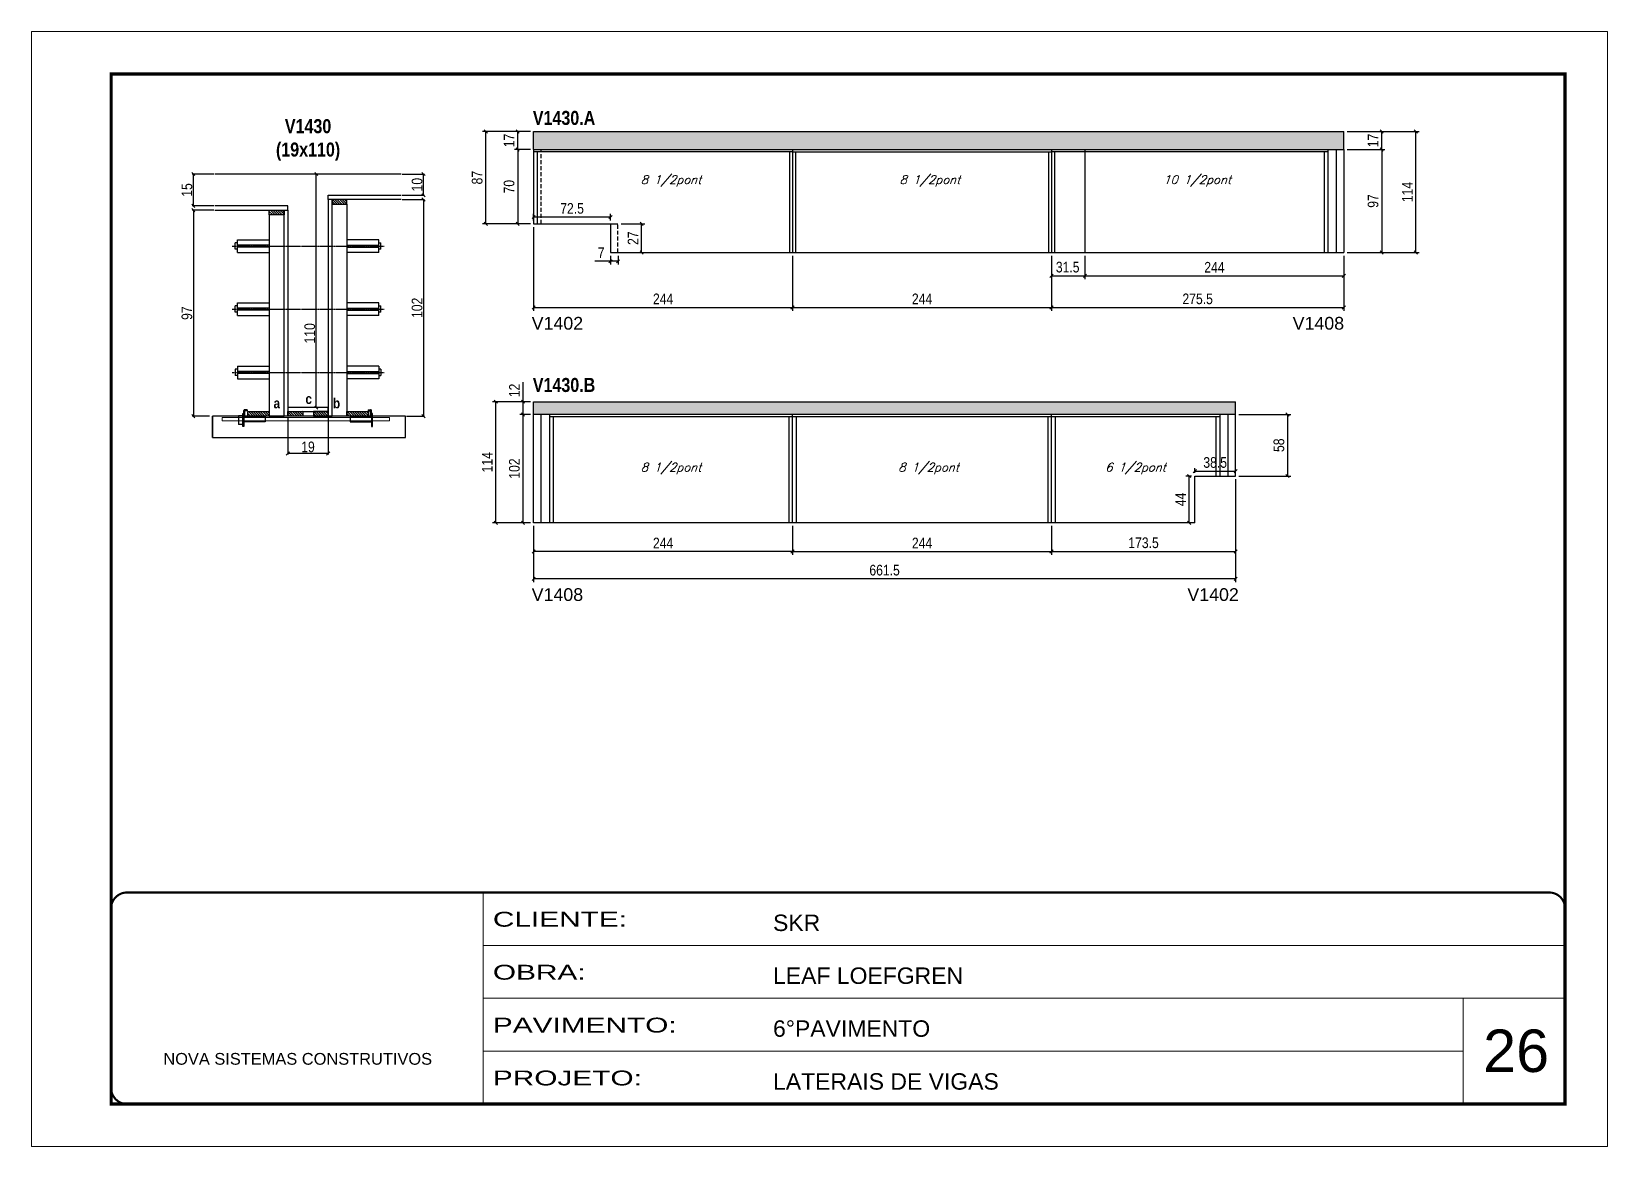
# Model space of a CAD drawing. Extents: x 3309 to 9563, y -2522 to 14608.
# Drawn here: x 4908 to 6393, y 6666 to 7716 of the extents above; entities that cross this region are included whole.
import ezdxf

# ---------------------------------------------------------------- set-up
doc = ezdxf.new("R2010")
doc.units = 0
for name, pattern in [('CONTINUO', [0]), ('DASHED', [0.75, 0.5, -0.25]), ('HIDDEN', [0.375, 0.25, -0.125])]:
    doc.linetypes.add(name, pattern=pattern)
for name, color, linetype in [('5', 5, 'Continuous'), ('barrote', 251, 'Continuous'), ('COTA', 241, 'Continuous'), ('detalhes', 4, 'Continuous'), ('NOMENCLATURA', 7, 'Continuous'), ('Painéis', 200, 'Continuous'), ('presilha', 1, 'Continuous'), ('SARR_2.2x10', 60, 'Continuous'), ('SARR_2.2x7', 40, 'Continuous'), ('SARR_3.5x7', 81, 'Continuous'), ('TENSOR', 3, 'Continuous'), ('texto', 7, 'Continuous')]:
    doc.layers.add(name, color=color, linetype=linetype)
for name, color, linetype, lineweight in [('CARIMBO', 255, 'Continuous', 9), ('CONCRETO', 251, 'Continuous', 25), ('Folhas', 255, 'Continuous', 9), ('SARRAFO DE PRESSAO', 251, 'DASHED', 9), ('SCO-___-LAJ', 2, 'Continuous', 0)]:
    doc.layers.add(name, color=color, linetype=linetype, lineweight=lineweight)
doc.styles.add('ARIAL', font='arial.ttf')
doc.styles.add('COTA TECNICA', font='techl___.ttf', dxfattribs={"height": 10})
doc.styles.add('COTA TECNICA 2X', font='techl___.ttf', dxfattribs={"height": 10})
doc.styles.add('Romans', font='romans.shx')
doc.styles.get("Standard").update_dxf_attribs({"font": 'arial.ttf'})
doc.styles.add('TECNICA', font='techb___.ttf', dxfattribs={"height": 10})
doc.styles.add('Tecnologia', font='')
doc.styles.get('Tecnologia').set_extended_font_data('Forgotten Futurist')
doc.dimstyles.new('PAINEL', dxfattribs={"dimtxt": 10, "dimasz": 3, "dimexe": 3, "dimexo": 3, "dimgap": 3, "dimtad": 1, "dimdec": 1, "dimzin": 12, "dimdsep": 46, "dimtxsty": 'COTA TECNICA', "dimblk1": 'OBLIQUE', "dimblk2": 'OBLIQUE', "dimsah": 1, "dimcen": 0.9, "dimclrd": 4, "dimclre": 4, "dimclrt": 240, "dimadec": 1, "dimazin": 3, "dimtfac": 1, "dimtdec": 1, "dimtmove": 0, "dimatfit": 3, "dimfxl": 1, "dimtolj": 1, "dimtzin": 12, "dimarcsym": 0})
doc.dimstyles.new('SECAO', dxfattribs={"dimscale": 0.333333, "dimtxt": 5, "dimasz": 9, "dimexe": 3, "dimexo": 3, "dimgap": 3, "dimtad": 1, "dimdec": 1, "dimlfac": 0.5, "dimzin": 12, "dimdsep": 46, "dimtxsty": 'COTA TECNICA 2X', "dimblk1": 'OBLIQUE', "dimblk2": 'OBLIQUE', "dimsah": 1, "dimcen": 0.9, "dimclrd": 4, "dimclre": 4, "dimclrt": 240, "dimadec": 1, "dimazin": 3, "dimtfac": 1, "dimtdec": 1, "dimtmove": 0, "dimatfit": 3, "dimfxl": 1, "dimtolj": 1, "dimtzin": 12, "dimarcsym": 0})
pattern_1 = [(135, (38384.9629, -116157.9706), (-1.122532015, -1.122532015), [])]

msp = doc.modelspace()

# ---------------------------------------------------------------- texts
at = {"layer": '5', "linetype": 'Continuous'}
for s, p in [('V1402', (5379.16, 7435.65, 0)), ('V1408', (6096.21, 7435.65, 0)), ('V1408', (5379.16, 7180.16)), ('V1402', (5997.02, 7180.16))]:
    msp.add_text(s, height=12, rotation=0.00004, dxfattribs=at).set_placement(p)
at = {"layer": 'CARIMBO', "style": 'ARIAL'}
msp.add_text('26', height=40, dxfattribs=at).set_placement((6275.73, 6736.55))
at = {"layer": 'detalhes', "style": 'TECNICA'}
for s, p in [('a', (5135.95, 7361.56)), ('c', (5165.97, 7365.67)), ('b', (5191.92, 7361.55))]:
    msp.add_text(s, height=9.6, dxfattribs=at).set_placement(p)
at = {"layer": 'NOMENCLATURA', "style": 'TECNICA'}
for s, p in [('V1430.A', (5380.24, 7628.49)), ('V1430.B', (5380.24, 7376.97))]:
    msp.add_text(s, height=13.2, dxfattribs=at).set_placement(p)
at = {"layer": 'NOMENCLATURA', "insert": (5168.46, 7633.89), "char_height": 13.2, "attachment_point": 2, "style": 'TECNICA'}
msp.add_mtext_dynamic_manual_height_columns('V1430\\P(19x110)', width=300.2766, gutter_width=1, heights=[0], dxfattribs=at)
at = {"layer": 'texto', "color": 2, "char_height": 8, "attachment_point": 5, "style": 'Romans'}
for s, insert in [('{\\Q19;\\C256;8 1/2pont}', (5510.46, 7575.65)), ('{\\Q19;\\C256;8 1/2pont}', (5754.46, 7575.65)), ('{\\Q19;\\C256;10 1/2pont}', (6006.21, 7575.65)), ('{\\Q19;\\C256;8 1/2pont}', (5510.46, 7304.79)), ('{\\Q19;\\C256;8 1/2pont}', (5753.21, 7304.79)), ('{\\Q19;\\C256;6 1/2pont}', (5948.21, 7304.79))]:
    msp.add_mtext(s, dxfattribs=dict(at, insert=insert))

# ---------------------------------------------------------------- blocks, each defined once
blk = doc.blocks.new('9999999999')
at = {"color": 30, "linetype": 'CONTINUO'}
for p, q in [((98564.6, 34230.2), (98564.6, 34429.4)), ((98564.6, 34379.6), (99584, 34379.6)), ((98564.6, 34329.8), (99488, 34329.8)), ((99584, 34329.8), (99488, 34329.8)), ((99488, 34329.8), (99488, 34230.2)), ((98564.6, 34280), (99488, 34280))]:
    blk.add_line(p, q, dxfattribs=at)
at = {"color": 30, "linetype": 'CONTINUO', "const_width": 2}
blk.add_lwpolyline([(99584, 34230.2), (99584, 34414.4, 0.414214), (99569, 34429.4), (98229, 34429.4, 0.414214), (98214, 34414.4), (98214, 34245.2, 0.414214), (98229, 34230.2), (99584, 34230.2)], format="xyb", dxfattribs=at)
at = {"layer": 'Folhas'}
blk.add_lwpolyline([(98139, 34190.2), (99624, 34190.2), (99624, 35240.2), (98139, 35240.2)], close=True, dxfattribs=at)
at = {"layer": 'Folhas', "color": 30, "const_width": 3}
blk.add_lwpolyline([(98214, 34230.2), (99584, 34230.2), (99584, 35200.2), (98214, 35200.2)], close=True, dxfattribs=at)
at = {"color": 7, "linetype": 'Continuous', "ltscale": 5, "style": 'ARIAL'}
for s, height, p in [('SKR', 15.48, (98837.7, 34393.1)), ('LEAF LOEFGREN', 15.483, (98837.7, 34343.3)), ('6°PAVIMENTO', 15.483, (98837.7, 34293.5)), ('NOVA SISTEMAS CONSTRUTIVOS', 11.059, (98263.2, 34267.2)), ('LATERAIS DE VIGAS', 15.483, (98837.7, 34243.7))]:
    blk.add_text(s, height=height, dxfattribs=at).set_placement(p)
at = {"layer": 'Folhas', "color": 7, "style": 'Tecnologia', "width": 1.5}
for s, p in [('CLIENTE:', (98573.7, 34397.2)), ('OBRA:', (98573.7, 34347.3)), ('PAVIMENTO:', (98573.7, 34297.5)), ('PROJETO:', (98573.7, 34247.7))]:
    blk.add_text(s, height=14, dxfattribs=at).set_placement(p)
blk = doc.blocks.new('_Oblique')
at = {"color": 0, "linetype": 'ByBlock', "lineweight": -2}
blk.add_line((-0.5, -0.5), (0.5, 0.5), dxfattribs=at)
blk = doc.blocks.new('*D2339')
at = {"layer": 'COTA', "color": 4, "lineweight": -2, "transparency": 16777216}
for p, q in [((5149.4, 7353.2), (5149.4, 7318.1)), ((5187.4, 7353.2), (5187.4, 7318.1)), ((5187.4, 7319.1), (5149.4, 7319.1))]:
    blk.add_line(p, q, dxfattribs=at)
at = {"layer": 'Defpoints', "color": 0, "transparency": 16777216}
for p in [(5149.4, 7354.2), (5187.4, 7354.2), (5149.4, 7319.1)]:
    blk.add_point(p, dxfattribs=at)
at = {"layer": 'COTA', "color": 4, "lineweight": -2, "transparency": 16777216, "xscale": 3, "yscale": 3, "zscale": 3, "rotation": 180}
blk.add_blockref('_Oblique', (5149.4, 7319.1), dxfattribs=at)
at = {"layer": 'COTA', "color": 4, "lineweight": -2, "transparency": 16777216, "xscale": 3, "yscale": 3, "zscale": 3}
blk.add_blockref('_Oblique', (5187.4, 7319.1), dxfattribs=at)
at = {"layer": 'COTA', "color": 240, "transparency": 16777216, "insert": (5168.4, 7325.2), "char_height": 10, "attachment_point": 5, "style": 'COTA TECNICA 2X'}
blk.add_mtext('\\A1;19', dxfattribs=at)
blk = doc.blocks.new('PRESILHA METÁLICA 1')
at = {"layer": 'presilha'}
for p, q in [((0, 13), (6, 13)), ((0, 13), (0, 0)), ((6, 0), (0, 0)), ((6, 15.5), (7.5, 15.5)), ((6, -2.5), (6, 15.5)), ((6, 13), (6, 0)), ((7.5, 10.6), (7.5, 19.9)), ((7.5, 15.5), (7.5, -2.5)), ((37.5, 4.1), (7.5, 4.1)), ((12, 21), (8.6, 21)), ((9, 11.6), (9, 18.9)), ((12, 19.5), (9.6, 19.5)), ((37.5, 11), (9.6, 11)), ((12, 21), (12, 19.5)), ((37.5, 11), (37.5, 4.1)), ((7.5, -2.5), (6, -2.5))]:
    blk.add_line(p, q, dxfattribs=at)
for centre, radius, start, end in [((8.6, 19.9), 1.14, 90, 180), ((9.6, 18.9), 0.57, 90, 180), ((9.6, 11.6), 0.57, 180, 270)]:
    blk.add_arc(centre, radius, start, end, dxfattribs=at)
blk = doc.blocks.new('PRESILHA METÁLICA 2')
at = {"layer": 'presilha'}
for p, q in [((-5.2, 23.5), (-5.2, 22)), ((-5.2, 23.5), (-1.9, 23.5)), ((-0.8, 14.6), (-0.8, 22.4)), ((-30.8, 13.5), (-30.8, 6.6)), ((-30.8, 13.5), (-2.8, 13.5)), ((-30.8, 6.6), (-0.8, 6.6)), ((-5.2, 22), (-2.8, 22)), ((-2.2, 14.1), (-2.2, 21.4)), ((0.8, 18), (-0.8, 18)), ((-0.8, 18), (-0.8, 0)), ((-0.8, 0), (0.8, 0)), ((0.8, 0), (0.8, 18))]:
    blk.add_line(p, q, dxfattribs=at)
for centre, radius, start, end in [((-1.9, 22.4), 1.14, 0, 90), ((-2.8, 21.4), 0.57, 0, 90), ((-2.8, 14.1), 0.57, 270, 0)]:
    blk.add_arc(centre, radius, start, end, dxfattribs=at)
blk = doc.blocks.new('*D2340')
at = {"layer": 'COTA', "color": 4, "lineweight": -2, "transparency": 16777216}
for p, q in [((5079.7, 7548.2), (5059.4, 7548.2)), ((5060.4, 7548.2), (5060.4, 7354.2)), ((5075.6, 7354.2), (5059.4, 7354.2))]:
    blk.add_line(p, q, dxfattribs=at)
at = {"layer": 'Defpoints', "color": 0, "transparency": 16777216}
for p in [(5080.7, 7548.2), (5060.4, 7354.2), (5076.6, 7354.2)]:
    blk.add_point(p, dxfattribs=at)
at = {"layer": 'COTA', "color": 4, "lineweight": -2, "transparency": 16777216, "xscale": 3, "yscale": 3, "zscale": 3}
for p, rotation in [((5060.4, 7548.2), 90), ((5060.4, 7354.2), 270)]:
    blk.add_blockref('_Oblique', p, dxfattribs=dict(at, rotation=rotation))
at = {"layer": 'COTA', "color": 240, "transparency": 16777216, "insert": (5054.3, 7451.2), "char_height": 10, "attachment_point": 5, "rotation": 90, "style": 'COTA TECNICA 2X'}
blk.add_mtext('\\A1;97', dxfattribs=at)
blk = doc.blocks.new('*D2341')
at = {"layer": 'COTA', "color": 4, "lineweight": -2, "transparency": 16777216}
for p, q in [((5257.1, 7558.2), (5278.3, 7558.2)), ((5277.3, 7558.2), (5277.3, 7354.2)), ((5261.2, 7354.2), (5278.3, 7354.2))]:
    blk.add_line(p, q, dxfattribs=at)
at = {"layer": 'Defpoints', "color": 0, "transparency": 16777216}
for p in [(5256.1, 7558.2), (5260.2, 7354.2), (5277.3, 7354.2)]:
    blk.add_point(p, dxfattribs=at)
at = {"layer": 'COTA', "color": 4, "lineweight": -2, "transparency": 16777216, "xscale": 3, "yscale": 3, "zscale": 3}
for p, rotation in [((5277.3, 7558.2), 90), ((5277.3, 7354.2), 270)]:
    blk.add_blockref('_Oblique', p, dxfattribs=dict(at, rotation=rotation))
at = {"layer": 'COTA', "color": 240, "transparency": 16777216, "insert": (5271.2, 7456.2), "char_height": 10, "attachment_point": 5, "rotation": 90, "style": 'COTA TECNICA 2X'}
blk.add_mtext('\\A1;102', dxfattribs=at)
blk = doc.blocks.new('*D2342')
at = {"layer": 'COTA', "color": 4, "lineweight": -2, "transparency": 16777216}
for p, q in [((5186.4, 7582.2), (5175.2, 7582.2)), ((5176.2, 7362.2), (5176.2, 7582.2)), ((5186.4, 7362.2), (5175.2, 7362.2))]:
    blk.add_line(p, q, dxfattribs=at)
at = {"layer": 'Defpoints', "color": 0, "transparency": 16777216}
for p in [(5176.2, 7582.2), (5187.4, 7582.2), (5187.4, 7362.2)]:
    blk.add_point(p, dxfattribs=at)
at = {"layer": 'COTA', "color": 4, "lineweight": -2, "transparency": 16777216, "xscale": 3, "yscale": 3, "zscale": 3}
for p, rotation in [((5176.2, 7582.2), 90), ((5176.2, 7362.2), 270)]:
    blk.add_blockref('_Oblique', p, dxfattribs=dict(at, rotation=rotation))
at = {"layer": 'COTA', "color": 240, "transparency": 16777216, "insert": (5170.1, 7432.2), "char_height": 10, "attachment_point": 5, "rotation": 90, "style": 'COTA TECNICA 2X'}
blk.add_mtext('\\A1;110', dxfattribs=at)
blk = doc.blocks.new('*D2343')
at = {"layer": 'COTA', "color": 4, "lineweight": -2, "transparency": 16777216}
for p, q in [((5257.1, 7582.2), (5278.3, 7582.2)), ((5277.3, 7562.2), (5277.3, 7582.2)), ((5257.1, 7562.2), (5278.3, 7562.2))]:
    blk.add_line(p, q, dxfattribs=at)
at = {"layer": 'Defpoints', "color": 0, "transparency": 16777216}
for p in [(5256.1, 7582.2), (5277.3, 7582.2), (5256.1, 7562.2)]:
    blk.add_point(p, dxfattribs=at)
at = {"layer": 'COTA', "color": 4, "lineweight": -2, "transparency": 16777216, "xscale": 3, "yscale": 3, "zscale": 3}
for p, rotation in [((5277.3, 7582.2), 90), ((5277.3, 7562.2), 270)]:
    blk.add_blockref('_Oblique', p, dxfattribs=dict(at, rotation=rotation))
at = {"layer": 'COTA', "color": 240, "transparency": 16777216, "insert": (5271.2, 7572.2), "char_height": 10, "attachment_point": 5, "rotation": 90, "style": 'COTA TECNICA 2X'}
blk.add_mtext('\\A1;10', dxfattribs=at)
blk = doc.blocks.new('*D2344')
at = {"layer": 'COTA', "color": 4, "lineweight": -2, "transparency": 16777216}
for p, q in [((5079.7, 7582.2), (5059.4, 7582.2)), ((5060.4, 7552.2), (5060.4, 7582.2)), ((5079.7, 7552.2), (5059.4, 7552.2))]:
    blk.add_line(p, q, dxfattribs=at)
at = {"layer": 'Defpoints', "color": 0, "transparency": 16777216}
for p in [(5060.4, 7582.2), (5080.7, 7582.2), (5080.7, 7552.2)]:
    blk.add_point(p, dxfattribs=at)
at = {"layer": 'COTA', "color": 4, "lineweight": -2, "transparency": 16777216, "xscale": 3, "yscale": 3, "zscale": 3}
for p, rotation in [((5060.4, 7582.2), 90), ((5060.4, 7552.2), 270)]:
    blk.add_blockref('_Oblique', p, dxfattribs=dict(at, rotation=rotation))
at = {"layer": 'COTA', "color": 240, "transparency": 16777216, "insert": (5054.3, 7567.2), "char_height": 10, "attachment_point": 5, "rotation": 90, "style": 'COTA TECNICA 2X'}
blk.add_mtext('\\A1;15', dxfattribs=at)
blk = doc.blocks.new('*D2345')
at = {"layer": 'COTA', "color": 4, "lineweight": -2, "transparency": 16777216}
for p, q in [((5378, 7605.3), (5363, 7605.3)), ((5366, 7605.3), (5366, 7535.3)), ((5378, 7535.3), (5363, 7535.3))]:
    blk.add_line(p, q, dxfattribs=at)
at = {"layer": 'Defpoints', "color": 0, "transparency": 16777216}
for p in [(5381, 7605.3), (5366, 7535.3), (5381, 7535.3)]:
    blk.add_point(p, dxfattribs=at)
at = {"layer": 'COTA', "color": 4, "lineweight": -2, "transparency": 16777216, "xscale": 3, "yscale": 3, "zscale": 3}
for p, rotation in [((5366, 7605.3), 90), ((5366, 7535.3), 270)]:
    blk.add_blockref('_Oblique', p, dxfattribs=dict(at, rotation=rotation))
at = {"layer": 'COTA', "color": 240, "transparency": 16777216, "insert": (5357.9, 7570.3), "char_height": 10, "attachment_point": 5, "rotation": 90, "style": 'COTA TECNICA'}
blk.add_mtext('\\A1;70', dxfattribs=at)
blk = doc.blocks.new('*D2346')
at = {"layer": 'COTA', "color": 4, "lineweight": -2, "transparency": 16777216}
for p, q in [((5378, 7622.3), (5363, 7622.3)), ((5366, 7605.3), (5366, 7622.3)), ((5378, 7605.3), (5363, 7605.3))]:
    blk.add_line(p, q, dxfattribs=at)
at = {"layer": 'Defpoints', "color": 0, "transparency": 16777216}
for p in [(5366, 7622.3), (5381, 7622.3), (5381, 7605.3)]:
    blk.add_point(p, dxfattribs=at)
at = {"layer": 'COTA', "color": 4, "lineweight": -2, "transparency": 16777216, "xscale": 3, "yscale": 3, "zscale": 3}
for p, rotation in [((5366, 7622.3), 90), ((5366, 7605.3), 270)]:
    blk.add_blockref('_Oblique', p, dxfattribs=dict(at, rotation=rotation))
at = {"layer": 'COTA', "color": 240, "transparency": 16777216, "insert": (5357.9, 7613.8), "char_height": 10, "attachment_point": 5, "rotation": 90, "style": 'COTA TECNICA'}
blk.add_mtext('\\A1;17', dxfattribs=at)
blk = doc.blocks.new('*D2347')
at = {"layer": 'COTA', "color": 4, "lineweight": -2, "transparency": 16777216}
for p, q in [((5625, 7505.3), (5625, 7453.5)), ((5869, 7505.3), (5869, 7453.5)), ((5625, 7456.5), (5869, 7456.5))]:
    blk.add_line(p, q, dxfattribs=at)
at = {"layer": 'Defpoints', "color": 0, "transparency": 16777216}
for p in [(5625, 7508.3), (5869, 7508.3), (5869, 7456.5)]:
    blk.add_point(p, dxfattribs=at)
at = {"layer": 'COTA', "color": 4, "lineweight": -2, "transparency": 16777216, "xscale": 3, "yscale": 3, "zscale": 3, "rotation": 180}
blk.add_blockref('_Oblique', (5625, 7456.5), dxfattribs=at)
at = {"layer": 'COTA', "color": 4, "lineweight": -2, "transparency": 16777216, "xscale": 3, "yscale": 3, "zscale": 3}
blk.add_blockref('_Oblique', (5869, 7456.5), dxfattribs=at)
at = {"layer": 'COTA', "color": 240, "transparency": 16777216, "insert": (5747, 7464.6), "char_height": 10, "attachment_point": 5, "style": 'COTA TECNICA'}
blk.add_mtext('\\A1;244', dxfattribs=at)
blk = doc.blocks.new('*D2348')
at = {"layer": 'COTA', "color": 4, "lineweight": -2, "transparency": 16777216}
for p, q in [((5869, 7505.3), (5869, 7453.5)), ((6144.5, 7505.3), (6144.5, 7453.5)), ((5869, 7456.5), (6144.5, 7456.5))]:
    blk.add_line(p, q, dxfattribs=at)
at = {"layer": 'Defpoints', "color": 0, "transparency": 16777216}
for p in [(5869, 7508.3), (6144.5, 7508.3), (6144.5, 7456.5)]:
    blk.add_point(p, dxfattribs=at)
at = {"layer": 'COTA', "color": 4, "lineweight": -2, "transparency": 16777216, "xscale": 3, "yscale": 3, "zscale": 3, "rotation": 180}
blk.add_blockref('_Oblique', (5869, 7456.5), dxfattribs=at)
at = {"layer": 'COTA', "color": 4, "lineweight": -2, "transparency": 16777216, "xscale": 3, "yscale": 3, "zscale": 3}
blk.add_blockref('_Oblique', (6144.5, 7456.5), dxfattribs=at)
at = {"layer": 'COTA', "color": 240, "transparency": 16777216, "insert": (6006.7, 7464.6), "char_height": 10, "attachment_point": 5, "style": 'COTA TECNICA'}
blk.add_mtext('\\A1;275.5', dxfattribs=at)
blk = doc.blocks.new('*D2349')
at = {"layer": 'COTA', "color": 4, "lineweight": -2, "transparency": 16777216}
for p, q in [((6147.5, 7605.3), (6183.1, 7605.3)), ((6180.1, 7605.3), (6180.1, 7508.3)), ((6147.5, 7508.3), (6183.1, 7508.3))]:
    blk.add_line(p, q, dxfattribs=at)
at = {"layer": 'Defpoints', "color": 0, "transparency": 16777216}
for p in [(6144.5, 7605.3), (6144.5, 7508.3), (6180.1, 7508.3)]:
    blk.add_point(p, dxfattribs=at)
at = {"layer": 'COTA', "color": 4, "lineweight": -2, "transparency": 16777216, "xscale": 3, "yscale": 3, "zscale": 3}
for p, rotation in [((6180.1, 7605.3), 90), ((6180.1, 7508.3), 270)]:
    blk.add_blockref('_Oblique', p, dxfattribs=dict(at, rotation=rotation))
at = {"layer": 'COTA', "color": 240, "transparency": 16777216, "insert": (6172, 7556.8), "char_height": 10, "attachment_point": 5, "rotation": 90, "style": 'COTA TECNICA'}
blk.add_mtext('\\A1;97', dxfattribs=at)
blk = doc.blocks.new('*D2350')
at = {"layer": 'COTA', "color": 4, "lineweight": -2, "transparency": 16777216}
for p, q in [((6147.5, 7622.3), (6183.1, 7622.3)), ((6180.1, 7605.3), (6180.1, 7622.3)), ((6147.5, 7605.3), (6183.1, 7605.3))]:
    blk.add_line(p, q, dxfattribs=at)
at = {"layer": 'Defpoints', "color": 0, "transparency": 16777216}
for p in [(6144.5, 7622.3), (6180.1, 7622.3), (6144.5, 7605.3)]:
    blk.add_point(p, dxfattribs=at)
at = {"layer": 'COTA', "color": 4, "lineweight": -2, "transparency": 16777216, "xscale": 3, "yscale": 3, "zscale": 3}
for p, rotation in [((6180.1, 7622.3), 90), ((6180.1, 7605.3), 270)]:
    blk.add_blockref('_Oblique', p, dxfattribs=dict(at, rotation=rotation))
at = {"layer": 'COTA', "color": 240, "transparency": 16777216, "insert": (6172, 7613.8), "char_height": 10, "attachment_point": 5, "rotation": 90, "style": 'COTA TECNICA'}
blk.add_mtext('\\A1;17', dxfattribs=at)
blk = doc.blocks.new('*D2351')
at = {"layer": 'COTA', "color": 4, "lineweight": -2, "transparency": 16777216}
for p, q in [((5381, 7532.3), (5381, 7453.5)), ((5625, 7505.3), (5625, 7453.5)), ((5381, 7456.5), (5625, 7456.5))]:
    blk.add_line(p, q, dxfattribs=at)
at = {"layer": 'Defpoints', "color": 0, "transparency": 16777216}
for p in [(5381, 7535.3), (5625, 7508.3), (5625, 7456.5)]:
    blk.add_point(p, dxfattribs=at)
at = {"layer": 'COTA', "color": 4, "lineweight": -2, "transparency": 16777216, "xscale": 3, "yscale": 3, "zscale": 3, "rotation": 180}
blk.add_blockref('_Oblique', (5381, 7456.5), dxfattribs=at)
at = {"layer": 'COTA', "color": 4, "lineweight": -2, "transparency": 16777216, "xscale": 3, "yscale": 3, "zscale": 3}
blk.add_blockref('_Oblique', (5625, 7456.5), dxfattribs=at)
at = {"layer": 'COTA', "color": 240, "transparency": 16777216, "insert": (5503, 7464.6), "char_height": 10, "attachment_point": 5, "style": 'COTA TECNICA'}
blk.add_mtext('\\A1;244', dxfattribs=at)
blk = doc.blocks.new('*D2352')
at = {"layer": 'COTA', "color": 4, "lineweight": -2, "transparency": 16777216}
for p, q in [((5381, 7538.3), (5381, 7544.7)), ((5453.5, 7538.3), (5453.5, 7544.7)), ((5453.5, 7541.7), (5381, 7541.7))]:
    blk.add_line(p, q, dxfattribs=at)
at = {"layer": 'Defpoints', "color": 0, "transparency": 16777216}
for p in [(5381, 7541.7), (5381, 7535.3), (5453.5, 7535.3)]:
    blk.add_point(p, dxfattribs=at)
at = {"layer": 'COTA', "color": 4, "lineweight": -2, "transparency": 16777216, "xscale": 3, "yscale": 3, "zscale": 3, "rotation": 180}
blk.add_blockref('_Oblique', (5381, 7541.7), dxfattribs=at)
at = {"layer": 'COTA', "color": 4, "lineweight": -2, "transparency": 16777216, "xscale": 3, "yscale": 3, "zscale": 3}
blk.add_blockref('_Oblique', (5453.5, 7541.7), dxfattribs=at)
at = {"layer": 'COTA', "color": 240, "transparency": 16777216, "insert": (5417.2, 7549.8), "char_height": 10, "attachment_point": 5, "style": 'COTA TECNICA'}
blk.add_mtext('\\A1;72.5', dxfattribs=at)
blk = doc.blocks.new('*D2353')
at = {"layer": 'COTA', "color": 4, "lineweight": -2, "transparency": 16777216}
for p, q in [((5463.5, 7535.3), (5485.8, 7535.3)), ((5482.8, 7508.3), (5482.8, 7535.3)), ((5463.5, 7508.3), (5485.8, 7508.3))]:
    blk.add_line(p, q, dxfattribs=at)
at = {"layer": 'Defpoints', "color": 0, "transparency": 16777216}
for p in [(5460.5, 7535.3), (5482.8, 7535.3), (5460.5, 7508.3)]:
    blk.add_point(p, dxfattribs=at)
at = {"layer": 'COTA', "color": 4, "lineweight": -2, "transparency": 16777216, "xscale": 3, "yscale": 3, "zscale": 3}
for p, rotation in [((5482.8, 7535.3), 90), ((5482.8, 7508.3), 270)]:
    blk.add_blockref('_Oblique', p, dxfattribs=dict(at, rotation=rotation))
at = {"layer": 'COTA', "color": 240, "transparency": 16777216, "insert": (5474.7, 7521.8), "char_height": 10, "attachment_point": 5, "rotation": 90, "style": 'COTA TECNICA'}
blk.add_mtext('\\A1;27', dxfattribs=at)
blk = doc.blocks.new('*D2354')
at = {"layer": 'COTA', "color": 4, "lineweight": -2, "transparency": 16777216}
for p, q in [((6147.5, 7622.3), (6215.3, 7622.3)), ((6212.3, 7508.3), (6212.3, 7622.3)), ((6147.5, 7508.3), (6215.3, 7508.3))]:
    blk.add_line(p, q, dxfattribs=at)
at = {"layer": 'Defpoints', "color": 0, "transparency": 16777216}
for p in [(6144.5, 7622.3), (6212.3, 7622.3), (6144.5, 7508.3)]:
    blk.add_point(p, dxfattribs=at)
at = {"layer": 'COTA', "color": 4, "lineweight": -2, "transparency": 16777216, "xscale": 3, "yscale": 3, "zscale": 3}
for p, rotation in [((6212.3, 7622.3), 90), ((6212.3, 7508.3), 270)]:
    blk.add_blockref('_Oblique', p, dxfattribs=dict(at, rotation=rotation))
at = {"layer": 'COTA', "color": 240, "transparency": 16777216, "insert": (6204.3, 7565.3), "char_height": 10, "attachment_point": 5, "rotation": 90, "style": 'COTA TECNICA'}
blk.add_mtext('\\A1;114', dxfattribs=at)
blk = doc.blocks.new('*D2355')
at = {"layer": 'COTA', "color": 4, "lineweight": -2, "transparency": 16777216}
for p, q in [((5378, 7622.3), (5332.9, 7622.3)), ((5335.9, 7535.3), (5335.9, 7622.3)), ((5378, 7535.3), (5332.9, 7535.3))]:
    blk.add_line(p, q, dxfattribs=at)
at = {"layer": 'Defpoints', "color": 0, "transparency": 16777216}
for p in [(5335.9, 7622.3), (5381, 7622.3), (5381, 7535.3)]:
    blk.add_point(p, dxfattribs=at)
at = {"layer": 'COTA', "color": 4, "lineweight": -2, "transparency": 16777216, "xscale": 3, "yscale": 3, "zscale": 3}
for p, rotation in [((5335.9, 7622.3), 90), ((5335.9, 7535.3), 270)]:
    blk.add_blockref('_Oblique', p, dxfattribs=dict(at, rotation=rotation))
at = {"layer": 'COTA', "color": 240, "transparency": 16777216, "insert": (5327.8, 7578.8), "char_height": 10, "attachment_point": 5, "rotation": 90, "style": 'COTA TECNICA'}
blk.add_mtext('\\A1;87', dxfattribs=at)
blk = doc.blocks.new('*D2356')
at = {"layer": 'COTA', "color": 4, "lineweight": -2, "transparency": 16777216}
for p, q in [((5453.5, 7500), (5438.7, 7500)), ((5453.5, 7505.3), (5453.5, 7497)), ((5460.5, 7500), (5453.5, 7500)), ((5460.5, 7505.3), (5460.5, 7497))]:
    blk.add_line(p, q, dxfattribs=at)
at = {"layer": 'Defpoints', "color": 0, "transparency": 16777216}
for p in [(5453.5, 7508.3), (5453.5, 7500), (5460.5, 7508.3)]:
    blk.add_point(p, dxfattribs=at)
at = {"layer": 'COTA', "color": 4, "lineweight": -2, "transparency": 16777216, "xscale": 3, "yscale": 3, "zscale": 3, "rotation": 180}
blk.add_blockref('_Oblique', (5453.5, 7500), dxfattribs=at)
at = {"layer": 'COTA', "color": 4, "lineweight": -2, "transparency": 16777216, "xscale": 3, "yscale": 3, "zscale": 3}
blk.add_blockref('_Oblique', (5460.5, 7500), dxfattribs=at)
at = {"layer": 'COTA', "color": 240, "transparency": 16777216, "insert": (5444.6, 7508.1), "char_height": 10, "attachment_point": 5, "style": 'COTA TECNICA'}
blk.add_mtext('\\A1;7', dxfattribs=at)
blk = doc.blocks.new('*D2357')
at = {"layer": 'COTA', "color": 4, "lineweight": -2, "transparency": 16777216}
for p, q in [((5869, 7505.3), (5869, 7483.3)), ((5900.5, 7505.3), (5900.5, 7483.3)), ((5869, 7486.3), (5900.5, 7486.3))]:
    blk.add_line(p, q, dxfattribs=at)
at = {"layer": 'Defpoints', "color": 0, "transparency": 16777216}
for p in [(5869, 7508.3), (5900.5, 7508.3), (5900.5, 7486.3)]:
    blk.add_point(p, dxfattribs=at)
at = {"layer": 'COTA', "color": 4, "lineweight": -2, "transparency": 16777216, "xscale": 3, "yscale": 3, "zscale": 3, "rotation": 180}
blk.add_blockref('_Oblique', (5869, 7486.3), dxfattribs=at)
at = {"layer": 'COTA', "color": 4, "lineweight": -2, "transparency": 16777216, "xscale": 3, "yscale": 3, "zscale": 3}
blk.add_blockref('_Oblique', (5900.5, 7486.3), dxfattribs=at)
at = {"layer": 'COTA', "color": 240, "transparency": 16777216, "insert": (5884.2, 7494.5), "char_height": 10, "attachment_point": 5, "style": 'COTA TECNICA'}
blk.add_mtext('\\A1;31.5', dxfattribs=at)
blk = doc.blocks.new('*D2358')
at = {"layer": 'COTA', "color": 4, "lineweight": -2, "transparency": 16777216}
for p, q in [((5900.5, 7505.3), (5900.5, 7483.3)), ((6144.5, 7505.3), (6144.5, 7483.3)), ((5900.5, 7486.3), (6144.5, 7486.3))]:
    blk.add_line(p, q, dxfattribs=at)
at = {"layer": 'Defpoints', "color": 0, "transparency": 16777216}
for p in [(5900.5, 7508.3), (6144.5, 7508.3), (6144.5, 7486.3)]:
    blk.add_point(p, dxfattribs=at)
at = {"layer": 'COTA', "color": 4, "lineweight": -2, "transparency": 16777216, "xscale": 3, "yscale": 3, "zscale": 3, "rotation": 180}
blk.add_blockref('_Oblique', (5900.5, 7486.3), dxfattribs=at)
at = {"layer": 'COTA', "color": 4, "lineweight": -2, "transparency": 16777216, "xscale": 3, "yscale": 3, "zscale": 3}
blk.add_blockref('_Oblique', (6144.5, 7486.3), dxfattribs=at)
at = {"layer": 'COTA', "color": 240, "transparency": 16777216, "insert": (6022.5, 7494.4), "char_height": 10, "attachment_point": 5, "style": 'COTA TECNICA'}
blk.add_mtext('\\A1;244', dxfattribs=at)
blk = doc.blocks.new('*D2359')
at = {"layer": 'COTA', "color": 4, "linetype": 'ByBlock', "lineweight": -2, "transparency": 16777216}
for p, q in [((5381, 7250.8), (5381, 7223.7)), ((5625, 7250.8), (5625, 7223.7)), ((5625, 7226.7), (5381, 7226.7))]:
    blk.add_line(p, q, dxfattribs=at)
at = {"layer": 'Defpoints', "color": 0, "linetype": 'ByBlock', "transparency": 16777216}
for p in [(5381, 7253.8), (5625, 7253.8), (5381, 7226.7)]:
    blk.add_point(p, dxfattribs=at)
at = {"layer": 'COTA', "color": 4, "linetype": 'ByBlock', "lineweight": -2, "transparency": 16777216, "xscale": 3, "yscale": 3, "zscale": 3, "rotation": 180}
blk.add_blockref('_Oblique', (5381, 7226.7), dxfattribs=at)
at = {"layer": 'COTA', "color": 4, "linetype": 'ByBlock', "lineweight": -2, "transparency": 16777216, "xscale": 3, "yscale": 3, "zscale": 3}
blk.add_blockref('_Oblique', (5625, 7226.7), dxfattribs=at)
at = {"layer": 'COTA', "color": 240, "linetype": 'ByBlock', "transparency": 16777216, "insert": (5503, 7234.7), "char_height": 10, "attachment_point": 5, "style": 'COTA TECNICA'}
blk.add_mtext('\\A1;244', dxfattribs=at)
blk = doc.blocks.new('*D2360')
at = {"layer": 'COTA', "color": 4, "lineweight": -2, "transparency": 16777216}
for p, q in [((5625, 7250.8), (5625, 7223.7)), ((5869, 7250.8), (5869, 7223.7)), ((5625, 7226.7), (5869, 7226.7))]:
    blk.add_line(p, q, dxfattribs=at)
at = {"layer": 'Defpoints', "color": 0, "transparency": 16777216}
for p in [(5625, 7253.8, 0), (5869, 7253.8, 0), (5869, 7226.7)]:
    blk.add_point(p, dxfattribs=at)
at = {"layer": 'COTA', "color": 4, "lineweight": -2, "transparency": 16777216, "xscale": 3, "yscale": 3, "zscale": 3, "rotation": 180}
blk.add_blockref('_Oblique', (5625, 7226.7), dxfattribs=at)
at = {"layer": 'COTA', "color": 4, "lineweight": -2, "transparency": 16777216, "xscale": 3, "yscale": 3, "zscale": 3}
blk.add_blockref('_Oblique', (5869, 7226.7), dxfattribs=at)
at = {"layer": 'COTA', "color": 240, "transparency": 16777216, "insert": (5747, 7234.7), "char_height": 10, "attachment_point": 5, "style": 'COTA TECNICA'}
blk.add_mtext('\\A1;244', dxfattribs=at)
blk = doc.blocks.new('*D2361')
at = {"layer": 'COTA', "color": 4, "lineweight": -2, "transparency": 16777216}
for p, q in [((6042.5, 7294.8), (6042.5, 7223.7)), ((5869, 7250.8), (5869, 7223.7)), ((5869, 7226.7), (6042.5, 7226.7))]:
    blk.add_line(p, q, dxfattribs=at)
at = {"layer": 'Defpoints', "color": 0, "transparency": 16777216}
for p in [(6042.5, 7297.8, 0), (5869, 7253.8, 0), (6042.5, 7226.7)]:
    blk.add_point(p, dxfattribs=at)
at = {"layer": 'COTA', "color": 4, "lineweight": -2, "transparency": 16777216, "xscale": 3, "yscale": 3, "zscale": 3, "rotation": 180}
blk.add_blockref('_Oblique', (5869, 7226.7), dxfattribs=at)
at = {"layer": 'COTA', "color": 4, "lineweight": -2, "transparency": 16777216, "xscale": 3, "yscale": 3, "zscale": 3}
blk.add_blockref('_Oblique', (6042.5, 7226.7), dxfattribs=at)
at = {"layer": 'COTA', "color": 240, "transparency": 16777216, "insert": (5955.7, 7234.9), "char_height": 10, "attachment_point": 5, "style": 'COTA TECNICA'}
blk.add_mtext('\\A1;173.5', dxfattribs=at)
blk = doc.blocks.new('*D2362')
at = {"layer": 'COTA', "color": 4, "lineweight": -2, "transparency": 16777216}
for p, q in [((6042.5, 7294.8), (6042.5, 7198)), ((5381, 7250.8), (5381, 7198)), ((6042.5, 7201), (5381, 7201))]:
    blk.add_line(p, q, dxfattribs=at)
at = {"layer": 'Defpoints', "color": 0, "transparency": 16777216}
for p in [(6042.5, 7297.8, 0), (5381, 7253.8, 0), (5381, 7201)]:
    blk.add_point(p, dxfattribs=at)
at = {"layer": 'COTA', "color": 4, "lineweight": -2, "transparency": 16777216, "xscale": 3, "yscale": 3, "zscale": 3, "rotation": 180}
blk.add_blockref('_Oblique', (5381, 7201), dxfattribs=at)
at = {"layer": 'COTA', "color": 4, "lineweight": -2, "transparency": 16777216, "xscale": 3, "yscale": 3, "zscale": 3}
blk.add_blockref('_Oblique', (6042.5, 7201), dxfattribs=at)
at = {"layer": 'COTA', "color": 240, "transparency": 16777216, "insert": (5711.7, 7209.1), "char_height": 10, "attachment_point": 5, "style": 'COTA TECNICA'}
blk.add_mtext('\\A1;661.5', dxfattribs=at)
blk = doc.blocks.new('*D2363')
at = {"layer": 'COTA', "color": 4, "lineweight": -2, "transparency": 16777216}
for p, q in [((5378, 7355.8), (5368, 7355.8)), ((5371, 7253.8), (5371, 7355.8)), ((5378, 7253.8), (5368, 7253.8))]:
    blk.add_line(p, q, dxfattribs=at)
at = {"layer": 'Defpoints', "color": 0, "transparency": 16777216}
for p in [(5371, 7355.8), (5381, 7355.8), (5381, 7253.8)]:
    blk.add_point(p, dxfattribs=at)
at = {"layer": 'COTA', "color": 4, "lineweight": -2, "transparency": 16777216, "xscale": 3, "yscale": 3, "zscale": 3}
for p, rotation in [((5371, 7355.8), 90), ((5371, 7253.8), 270)]:
    blk.add_blockref('_Oblique', p, dxfattribs=dict(at, rotation=rotation))
at = {"layer": 'COTA', "color": 240, "transparency": 16777216, "insert": (5362.9, 7304.8), "char_height": 10, "attachment_point": 5, "rotation": 90, "style": 'COTA TECNICA'}
blk.add_mtext('\\A1;102', dxfattribs=at)
blk = doc.blocks.new('*D2364')
at = {"layer": 'COTA', "color": 4, "lineweight": -2, "transparency": 16777216}
for p, q in [((5371, 7367.8), (5371, 7386.1)), ((5378, 7367.8), (5368, 7367.8)), ((5371, 7355.8), (5371, 7367.8)), ((5378, 7355.8), (5368, 7355.8))]:
    blk.add_line(p, q, dxfattribs=at)
at = {"layer": 'Defpoints', "color": 0, "transparency": 16777216}
for p in [(5371, 7367.8), (5381, 7367.8), (5381, 7355.8)]:
    blk.add_point(p, dxfattribs=at)
at = {"layer": 'COTA', "color": 4, "lineweight": -2, "transparency": 16777216, "xscale": 3, "yscale": 3, "zscale": 3}
for p, rotation in [((5371, 7367.8), 90), ((5371, 7355.8), 270)]:
    blk.add_blockref('_Oblique', p, dxfattribs=dict(at, rotation=rotation))
at = {"layer": 'COTA', "color": 240, "transparency": 16777216, "insert": (5362.9, 7378.4), "char_height": 10, "attachment_point": 5, "rotation": 90, "style": 'COTA TECNICA'}
blk.add_mtext('\\A1;12', dxfattribs=at)
blk = doc.blocks.new('*D2365')
at = {"layer": 'COTA', "color": 4, "lineweight": -2, "transparency": 16777216}
for p, q in [((5378, 7367.8), (5342.4, 7367.8)), ((5345.4, 7253.8), (5345.4, 7367.8)), ((5378, 7253.8), (5342.4, 7253.8))]:
    blk.add_line(p, q, dxfattribs=at)
at = {"layer": 'Defpoints', "color": 0, "transparency": 16777216}
for p in [(5345.4, 7367.8), (5381, 7367.8), (5381, 7253.8)]:
    blk.add_point(p, dxfattribs=at)
at = {"layer": 'COTA', "color": 4, "lineweight": -2, "transparency": 16777216, "xscale": 3, "yscale": 3, "zscale": 3}
for p, rotation in [((5345.4, 7367.8), 90), ((5345.4, 7253.8), 270)]:
    blk.add_blockref('_Oblique', p, dxfattribs=dict(at, rotation=rotation))
at = {"layer": 'COTA', "color": 240, "transparency": 16777216, "insert": (5337.3, 7310.8), "char_height": 10, "attachment_point": 5, "rotation": 90, "style": 'COTA TECNICA'}
blk.add_mtext('\\A1;114', dxfattribs=at)
blk = doc.blocks.new('*D2366')
at = {"layer": 'COTA', "color": 4, "lineweight": -2, "transparency": 16777216}
for p, q in [((6045.5, 7355.8), (6094.4, 7355.8)), ((6091.4, 7355.8), (6091.4, 7297.8)), ((6045.5, 7297.8), (6094.4, 7297.8))]:
    blk.add_line(p, q, dxfattribs=at)
at = {"layer": 'Defpoints', "color": 0, "transparency": 16777216}
for p in [(6042.5, 7355.8), (6042.5, 7297.8), (6091.4, 7297.8)]:
    blk.add_point(p, dxfattribs=at)
at = {"layer": 'COTA', "color": 4, "lineweight": -2, "transparency": 16777216, "xscale": 3, "yscale": 3, "zscale": 3}
for p, rotation in [((6091.4, 7355.8), 90), ((6091.4, 7297.8), 270)]:
    blk.add_blockref('_Oblique', p, dxfattribs=dict(at, rotation=rotation))
at = {"layer": 'COTA', "color": 240, "transparency": 16777216, "insert": (6083.3, 7326.8), "char_height": 10, "attachment_point": 5, "rotation": 90, "style": 'COTA TECNICA'}
blk.add_mtext('\\A1;58', dxfattribs=at)
blk = doc.blocks.new('*D2367')
at = {"layer": 'COTA', "color": 4, "lineweight": -2, "transparency": 16777216}
for p, q in [((6001, 7297.8), (5995.7, 7297.8)), ((5998.7, 7253.8), (5998.7, 7297.8)), ((6001, 7253.8), (5995.7, 7253.8))]:
    blk.add_line(p, q, dxfattribs=at)
at = {"layer": 'Defpoints', "color": 0, "transparency": 16777216}
for p in [(5998.7, 7297.8), (6004, 7297.8), (6004, 7253.8)]:
    blk.add_point(p, dxfattribs=at)
at = {"layer": 'COTA', "color": 4, "lineweight": -2, "transparency": 16777216, "xscale": 3, "yscale": 3, "zscale": 3}
for p, rotation in [((5998.7, 7297.8), 90), ((5998.7, 7253.8), 270)]:
    blk.add_blockref('_Oblique', p, dxfattribs=dict(at, rotation=rotation))
at = {"layer": 'COTA', "color": 240, "transparency": 16777216, "insert": (5990.6, 7275.8), "char_height": 10, "attachment_point": 5, "rotation": 90, "style": 'COTA TECNICA'}
blk.add_mtext('\\A1;44', dxfattribs=at)
blk = doc.blocks.new('*D2368')
at = {"layer": 'COTA', "color": 4, "lineweight": -2, "transparency": 16777216}
for p, q in [((6004, 7300.8), (6004, 7305.3)), ((6004, 7302.3), (6042.5, 7302.3)), ((6042.5, 7300.8), (6042.5, 7305.3))]:
    blk.add_line(p, q, dxfattribs=at)
at = {"layer": 'Defpoints', "color": 0, "transparency": 16777216}
for p in [(6004, 7297.8), (6042.5, 7302.3), (6042.5, 7297.8)]:
    blk.add_point(p, dxfattribs=at)
at = {"layer": 'COTA', "color": 4, "lineweight": -2, "transparency": 16777216, "xscale": 3, "yscale": 3, "zscale": 3, "rotation": 180}
blk.add_blockref('_Oblique', (6004, 7302.3), dxfattribs=at)
at = {"layer": 'COTA', "color": 4, "lineweight": -2, "transparency": 16777216, "xscale": 3, "yscale": 3, "zscale": 3}
blk.add_blockref('_Oblique', (6042.5, 7302.3), dxfattribs=at)
at = {"layer": 'COTA', "color": 240, "transparency": 16777216, "insert": (6023.2, 7310.5), "char_height": 10, "attachment_point": 5, "style": 'COTA TECNICA'}
blk.add_mtext('\\A1;38.5', dxfattribs=at)

# ---------------------------------------------------------------- dimensions: what is measured, and where the dimension line sits
at = {"layer": 'COTA'}
for base, p1, p2, dimstyle, picture, middle in [((5335.92, 7622.25), (5380.96, 7535.25), (5380.96, 7622.25), 'PAINEL', '*D2355', (5327.82, 7578.75)), ((5365.98, 7622.25), (5380.96, 7605.25), (5380.96, 7622.25), 'PAINEL', '*D2346', (5357.91, 7613.75)), ((6180.08, 7622.25), (6144.46, 7605.25), (6144.46, 7622.25), 'PAINEL', '*D2350', (6172.01, 7613.75)), ((6212.32, 7622.25), (6144.46, 7508.25), (6144.46, 7622.25), 'PAINEL', '*D2354', (6204.25, 7565.25)), ((5365.98, 7535.25), (5380.96, 7605.25), (5380.96, 7535.25), 'PAINEL', '*D2345', (5357.88, 7570.25)), ((6180.08, 7508.25), (6144.46, 7605.25), (6144.46, 7508.25), 'PAINEL', '*D2349', (6171.98, 7556.75)), ((5060.38, 7582.2), (5080.73, 7552.2), (5080.73, 7582.2), 'SECAO', '*D2344', (5054.27, 7567.2)), ((5277.34, 7582.2), (5256.12, 7562.2), (5256.12, 7582.2), 'SECAO', '*D2343', (5271.24, 7572.2)), ((5277.34, 7354.2, 0), (5256.12, 7558.2), (5260.24, 7354.2, 0), 'SECAO', '*D2341', (5271.24, 7456.2, 0)), ((5060.38, 7354.2, 0), (5080.73, 7548.2), (5076.61, 7354.2, 0), 'SECAO', '*D2340', (5054.27, 7451.2, 0)), ((5482.82, 7535.25), (5460.46, 7508.25), (5460.46, 7535.25), 'PAINEL', '*D2353', (5474.75, 7521.75)), ((5371, 7367.79), (5380.96, 7355.79), (5380.96, 7367.79), 'PAINEL', '*D2364', (5362.94, 7378.45)), ((5345.37, 7367.79), (5380.96, 7253.79), (5380.96, 7367.79), 'PAINEL', '*D2365', (5337.3, 7310.79)), ((5371, 7355.79), (5380.96, 7253.79), (5380.96, 7355.79), 'PAINEL', '*D2363', (5362.9, 7304.79)), ((6091.44, 7297.79), (6042.46, 7355.79), (6042.46, 7297.79), 'PAINEL', '*D2366', (6083.31, 7326.79)), ((5998.67, 7297.79), (6003.96, 7253.79), (6003.96, 7297.79), 'PAINEL', '*D2367', (5990.59, 7275.79))]:
    dim = msp.add_linear_dim(base=base, p1=p1, p2=p2, angle=90, dimstyle=dimstyle, dxfattribs=at)
    dim.commit()
    dim.dimension.update_dxf_attribs({"geometry": picture, "text_midpoint": middle})
for base, p1, p2, angle, picture, middle in [((5176.25, 7582.2), (5187.42, 7362.2), (5187.42, 7582.2), 90, '*D2342', (5176.25, 7432.2)), ((5149.42, 7319.11), (5187.42, 7354.2), (5149.42, 7354.2), 180, '*D2339', (5168.42, 7319.11))]:
    dim = msp.add_linear_dim(base=base, p1=p1, p2=p2, angle=angle, dimstyle='SECAO', dxfattribs=at)
    dim.commit()
    dim.dimension.update_dxf_attribs({"geometry": picture, "text_midpoint": middle, "dimtype": 160})
for base, p1, p2, picture, middle in [((5380.96, 7541.72), (5453.46, 7535.25), (5380.96, 7535.25), '*D2352', (5417.21, 7549.83)), ((5624.96, 7456.5), (5380.96, 7535.25), (5624.96, 7508.25), '*D2351', (5502.96, 7464.57)), ((5453.46, 7500.04), (5460.46, 7508.25), (5453.46, 7508.25), '*D2356', (5444.59, 7508.11)), ((5868.96, 7456.5), (5624.96, 7508.25), (5868.96, 7508.25), '*D2347', (5746.96, 7464.57)), ((6042.46, 7302.29), (6003.96, 7297.79), (6042.46, 7297.79), '*D2368', (6023.21, 7310.54)), ((5380.96, 7201.01, 0), (6042.46, 7297.79), (5380.96, 7253.79), '*D2362', (5711.71, 7209.12, 0)), ((6042.46, 7226.67, 0), (5868.96, 7253.79), (6042.46, 7297.79), '*D2361', (5955.71, 7234.89, 0)), ((5868.96, 7226.67, 0), (5624.96, 7253.79), (5868.96, 7253.79), '*D2360', (5746.96, 7234.74, 0))]:
    dim = msp.add_linear_dim(base=base, p1=p1, p2=p2, dimstyle='PAINEL', dxfattribs=at)
    dim.commit()
    dim.dimension.update_dxf_attribs({"geometry": picture, "text_midpoint": middle})
for base, p1, picture, middle in [((6144.46, 7456.5), (5868.96, 7508.25), '*D2348', (6006.71, 7464.61)), ((6144.46, 7486.32), (5900.46, 7508.25), '*D2358', (6022.46, 7494.4))]:
    dim = msp.add_linear_dim(base=base, p1=p1, p2=(6144.46, 7508.25), dimstyle='PAINEL', override={"dimtmove": 1}, dxfattribs=at)
    dim.commit()
    dim.dimension.update_dxf_attribs({"geometry": picture, "text_midpoint": middle})
dim = msp.add_linear_dim(base=(5900.46, 7486.32), p1=(5868.96, 7508.25), p2=(5900.46, 7508.25), dimstyle='PAINEL', dxfattribs=at)
dim.commit()
dim.dimension.update_dxf_attribs({"geometry": '*D2357', "text_midpoint": (5884.21, 7486.32), "dimtype": 160})
at = {"layer": 'COTA', "linetype": 'ByBlock'}
dim = msp.add_linear_dim(base=(5380.96, 7226.67), p1=(5624.96, 7253.79), p2=(5380.96, 7253.79), angle=180, dimstyle='PAINEL', override={"dimtmove": 1}, dxfattribs=at)
dim.commit()
dim.dimension.update_dxf_attribs({"geometry": '*D2359', "text_midpoint": (5502.96, 7234.74)})

# ---------------------------------------------------------------- hatches: boundary and pattern name
at = {"layer": 'COTA'}
h = msp.add_hatch(dxfattribs=at)
h.set_pattern_fill('AR-CONC', color=256, scale=0.03)
h.paths.add_polyline_path([(5380.96, 7622.25), (5380.96, 7605.25), (6144.46, 7605.25), (6144.46, 7622.25)])
h = msp.add_hatch(dxfattribs=at)
h.set_pattern_fill('AR-CONC', color=256, scale=0.03)
h.set_pattern_definition([(50, (1638.8466, -2184.527), (5.46554, -0.4781726), [0.5715, -6.2865]), (355, (1638.8466, -2184.527), (-1.0573026, 5.7317054), [0.4572, -5.0292175]), (100.451445, (1639.302, -2184.5667), (4.4082374, 5.2535326), [0.4857003, -5.3427073]), (46.1842, (1638.8466, -2183.003), (8.1323712, -1.26127), [0.85725, -9.42975]), (96.63556, (1639.524, -2183.108), (7.122124, 7.422784), [0.728551, -8.014068]), (351.18415, (1638.8466, -2183.003), (7.122124, 7.422784), [0.685799, -7.543792]), (21, (1639.6086, -2183.384), (4.5484317, -3.067956), [0.5715, -6.2865]), (326, (1639.6086, -2183.384), (1.854061, 5.525639), [0.4572, -5.0292]), (71.451445, (1639.9876, -2183.6395), (6.4024926, 2.457683), [0.4857003, -5.342698]), (37.5, (1638.8466, -2184.5269), (0.0926581, 2.53665117), [0, -4.96824, 0, -5.1054, 0, -5.04825]), (7.5, (1638.8466, -2184.5269), (2.0045899, 3.00541724), [0, -2.91084, 0, -4.85394, 0, -1.92405]), (327.5, (1637.1473, -2184.5269), (4.06771786, -0.1718623), [0, -1.905, 0, -5.9436, 0, -7.8867]), (317.5, (1636.3853, -2184.527), (4.4438754, 0.7627947), [0, -2.4765, 0, -3.94716, 0, -5.6007])])
h.paths.add_polyline_path([(6042.46, 7355.79), (6042.46, 7367.79), (5380.96, 7367.79), (5380.96, 7355.79)])
at = {"layer": 'SARR_2.2x10'}
h = msp.add_hatch(dxfattribs=at)
h.set_pattern_fill('ANSI31', color=256, scale=0.5, angle=90)
h.set_pattern_definition([(135, (38305.3629, -116157.9706), (-1.122532015, -1.122532015), [])])
h.paths.add_polyline_path([(5111.82, 7358.6), (5111.82, 7354.2), (5131.82, 7354.2), (5131.82, 7358.6)])
h = msp.add_hatch(dxfattribs=at)
h.set_pattern_fill('ANSI31', color=256, scale=0.5, angle=90)
h.set_pattern_definition([(135, (38398.5629, -116157.9706), (-1.122532015, -1.122532015), [])])
h.paths.add_polyline_path([(5205.02, 7358.6), (5205.02, 7354.2), (5225.02, 7354.2), (5225.02, 7358.6)])
at = {"layer": 'SARR_2.2x7'}
h = msp.add_hatch(dxfattribs=at)
h.set_pattern_fill('ANSI31', color=256, scale=0.5, angle=90)
h.set_pattern_definition([(135, (38319.3629, -115968.3706), (-1.122532015, -1.122532015), [])])
h.paths.add_polyline_path([(5145.82, 7548.2), (5145.82, 7543.8), (5131.82, 7543.8), (5131.82, 7548.2)])
h = msp.add_hatch(dxfattribs=at)
h.set_pattern_fill('ANSI31', color=256, scale=0.5, angle=90)
h.set_pattern_definition([(135, (38299.3629, -115958.3706), (-1.122532015, -1.122532015), [])])
h.paths.add_polyline_path([(5191.02, 7558.2), (5191.02, 7553.8), (5205.02, 7553.8), (5205.02, 7558.2)])
h = msp.add_hatch(dxfattribs=at)
h.set_pattern_fill('ANSI31', color=256, scale=0.5, angle=90)
h.set_pattern_definition(pattern_1)
h.paths.add_polyline_path([(5163.42, 7354.2), (5163.42, 7358.6), (5149.42, 7358.6), (5149.42, 7354.2)])
h = msp.add_hatch(dxfattribs=at)
h.set_pattern_fill('ANSI31', color=256, scale=0.5, angle=90)
h.set_pattern_definition(pattern_1)
h.paths.add_polyline_path([(5173.42, 7358.6), (5173.42, 7354.2), (5187.42, 7354.2), (5187.42, 7358.6)])

# ---------------------------------------------------------------- linework, layer by layer
at = {"ltscale": 3}
for p, q in [((5099.82, 7511.36), (5099.82, 7517.36)), ((5101.82, 7517.36), (5099.82, 7517.36)), ((5101.82, 7508.36), (5101.82, 7520.36)), ((5101.82, 7520.36), (5131.82, 7520.36)), ((5131.82, 7515.36), (5101.82, 7515.36)), ((5235.02, 7520.36), (5205.02, 7520.36)), ((5205.02, 7515.36), (5235.02, 7515.36)), ((5235.02, 7508.36), (5235.02, 7520.36)), ((5235.02, 7517.36), (5237.02, 7517.36)), ((5237.02, 7511.36), (5237.02, 7517.36)), ((5101.82, 7511.36), (5099.82, 7511.36)), ((5131.82, 7513.36), (5101.82, 7513.36)), ((5101.82, 7508.36), (5131.82, 7508.36)), ((5205.02, 7513.36), (5235.02, 7513.36)), ((5235.02, 7508.36), (5205.02, 7508.36)), ((5237.02, 7511.36), (5235.02, 7511.36)), ((5099.82, 7452.01), (5099.82, 7458.01)), ((5101.82, 7458.01), (5099.82, 7458.01)), ((5101.82, 7449.01), (5101.82, 7461.01)), ((5101.82, 7461.01), (5131.82, 7461.01)), ((5131.82, 7456.01), (5101.82, 7456.01)), ((5235.02, 7461.01), (5205.02, 7461.01)), ((5205.02, 7456.01), (5235.02, 7456.01)), ((5235.02, 7449.01), (5235.02, 7461.01)), ((5235.02, 7458.01), (5237.02, 7458.01)), ((5237.02, 7452.01), (5237.02, 7458.01)), ((5101.82, 7452.01), (5099.82, 7452.01)), ((5131.82, 7454.01), (5101.82, 7454.01)), ((5101.82, 7449.01), (5131.82, 7449.01)), ((5205.02, 7454.01), (5235.02, 7454.01)), ((5235.02, 7449.01), (5205.02, 7449.01)), ((5237.02, 7452.01), (5235.02, 7452.01)), ((5099.82, 7398.37), (5099.82, 7392.37)), ((5101.82, 7398.37), (5099.82, 7398.37)), ((5101.82, 7401.37), (5101.82, 7389.37)), ((5101.82, 7401.37), (5131.82, 7401.37)), ((5131.82, 7396.37), (5101.82, 7396.37)), ((5235.02, 7401.37), (5205.02, 7401.37)), ((5205.02, 7396.37), (5235.02, 7396.37)), ((5235.02, 7401.37), (5235.02, 7389.37)), ((5237.02, 7398.37), (5235.02, 7398.37)), ((5237.02, 7398.37), (5237.02, 7392.37)), ((5101.82, 7392.37), (5099.82, 7392.37)), ((5131.82, 7394.37), (5101.82, 7394.37)), ((5101.82, 7389.37), (5131.82, 7389.37)), ((5205.02, 7394.37), (5235.02, 7394.37)), ((5235.02, 7389.37), (5205.02, 7389.37)), ((5235.02, 7392.37), (5237.02, 7392.37))]:
    msp.add_line(p, q, dxfattribs=at)
at = {"layer": 'barrote'}
msp.add_lwpolyline([(5078.37, 7334.2), (5260.29, 7334.2), (5260.29, 7354.2), (5078.37, 7354.2)], close=True, dxfattribs=at)
at = {"layer": 'CONCRETO', "linetype": 'Continuous'}
msp.add_line((5256.12, 7582.2), (5080.73, 7582.2), dxfattribs=at)
at = {"layer": 'COTA'}
for p, q in [((5380.96, 7605.25), (5380.96, 7622.25)), ((5380.96, 7622.25), (6144.46, 7622.25)), ((6144.46, 7605.25), (6144.46, 7622.25)), ((5453.46, 7535.25), (5460.46, 7535.25)), ((5380.96, 7355.79), (5380.96, 7367.79)), ((5380.96, 7367.79), (6042.46, 7367.79)), ((6042.46, 7355.79), (6042.46, 7367.79))]:
    msp.add_line(p, q, dxfattribs=at)
at = {"layer": 'detalhes', "color": 250}
msp.add_line((5078.37, 7334.2), (5078.37, 7354.2), dxfattribs=at)
at = {"layer": 'Painéis', "linetype": 'ByBlock'}
for p, q in [((5380.96, 7605.25), (5380.96, 7535.25)), ((5380.96, 7605.25), (6144.46, 7605.25)), ((5624.96, 7605.25), (5624.96, 7508.25)), ((5868.96, 7605.25), (5868.96, 7508.25)), ((5900.46, 7605.25), (5900.46, 7508.25)), ((6144.46, 7605.25), (6144.46, 7508.25)), ((5380.96, 7535.25), (5453.46, 7535.25)), ((5453.46, 7535.25), (5453.46, 7508.25)), ((5453.46, 7508.25), (6144.46, 7508.25)), ((6042.46, 7355.79), (5380.96, 7355.79)), ((5380.96, 7253.79), (5380.96, 7355.79)), ((5624.96, 7253.79), (5624.96, 7355.79)), ((5868.96, 7253.79), (5868.96, 7355.79)), ((6042.46, 7297.79), (6042.46, 7355.79)), ((6003.96, 7253.79), (6003.96, 7297.79)), ((6003.96, 7297.79), (6042.46, 7297.79)), ((6003.96, 7253.79), (5380.96, 7253.79))]:
    msp.add_line(p, q, dxfattribs=at)
at = {"layer": 'Painéis', "linetype": 'Continuous', "elevation": 0}
for points in [[(5256.12, 7558.2), (5187.42, 7558.2), (5187.42, 7562.2), (5256.12, 7562.2)], [(5080.73, 7548.2), (5149.42, 7548.2), (5149.42, 7552.2), (5080.73, 7552.2)]]:
    msp.add_lwpolyline(points, dxfattribs=at)
at = {"layer": 'Painéis', "linetype": 'Continuous'}
for points in [[(5145.82, 7354.2), (5145.82, 7548.2), (5149.42, 7548.2), (5149.42, 7354.2)], [(5191.02, 7354.2), (5191.02, 7558.2), (5187.42, 7558.2), (5187.42, 7354.2)], [(5187.42, 7362.2), (5149.42, 7362.2), (5149.42, 7358.6), (5187.42, 7358.6)]]:
    msp.add_lwpolyline(points, close=True, dxfattribs=at)
at = {"layer": 'SARR_2.2x10'}
for points in [[(5111.82, 7358.6), (5131.82, 7358.6), (5131.82, 7354.2), (5111.82, 7354.2)], [(5205.02, 7358.6), (5225.02, 7358.6), (5225.02, 7354.2), (5205.02, 7354.2)]]:
    msp.add_lwpolyline(points, close=True, dxfattribs=at)
at = {"layer": 'SARR_2.2x7', "linetype": 'HIDDEN', "ltscale": 15}
for p, q in [((5387.96, 7535.25), (5387.96, 7605.25)), ((5460.46, 7508.25), (5460.46, 7535.25))]:
    msp.add_line(p, q, dxfattribs=at)
at = {"layer": 'SARR_2.2x7', "linetype": 'Continuous'}
for p, q in [((6137.46, 7508.25), (6137.46, 7605.25)), ((5624.96, 7603.05), (5380.96, 7603.05)), ((5624.96, 7603.05), (5868.96, 7603.05)), ((6129.46, 7603.05), (5868.96, 7603.05)), ((5387.96, 7253.79), (5387.96, 7355.79)), ((5624.96, 7353.59), (5395.96, 7353.59)), ((5868.96, 7353.59), (5624.96, 7353.59)), ((6027.46, 7353.59), (5868.96, 7353.59)), ((6035.46, 7297.79), (6035.46, 7355.79))]:
    msp.add_line(p, q, dxfattribs=at)
at = {"layer": 'SARR_2.2x7', "elevation": 0}
for points in [[(5131.82, 7548.2), (5145.82, 7548.2), (5145.82, 7543.8), (5131.82, 7543.8)], [(5205.02, 7558.2), (5191.02, 7558.2), (5191.02, 7553.8), (5205.02, 7553.8)]]:
    msp.add_lwpolyline(points, close=True, dxfattribs=at)
at = {"layer": 'SARR_2.2x7'}
for points in [[(5149.42, 7358.6), (5163.42, 7358.6), (5163.42, 7354.2), (5149.42, 7354.2)], [(5187.42, 7358.6), (5173.42, 7358.6), (5173.42, 7354.2), (5187.42, 7354.2)]]:
    msp.add_lwpolyline(points, close=True, dxfattribs=at)
at = {"layer": 'SARR_3.5x7'}
for p, q in [((6129.46, 7605.25), (6129.46, 7508.25)), ((5384.46, 7603.05), (5384.46, 7535.25)), ((5622.25, 7603.05), (5622.25, 7508.25)), ((5627.66, 7603.05), (5627.66, 7508.25)), ((5866.25, 7603.05), (5866.25, 7508.25)), ((5871.66, 7603.05), (5871.66, 7508.25)), ((6125.96, 7603.05), (6125.96, 7508.25)), ((5395.96, 7355.79), (5395.96, 7253.79)), ((5399.46, 7353.59), (5399.46, 7253.79)), ((5621.46, 7353.59), (5621.46, 7253.79)), ((5628.46, 7353.59), (5628.46, 7253.79)), ((5865.46, 7353.59), (5865.46, 7253.79)), ((5872.46, 7353.59), (5872.46, 7253.79)), ((6023.96, 7353.59), (6023.96, 7297.79)), ((6027.46, 7355.79), (6027.46, 7297.79))]:
    msp.add_line(p, q, dxfattribs=at)
for points in [[(5191.02, 7553.8), (5205.02, 7553.8), (5205.02, 7354.2), (5191.02, 7354.2)], [(5145.82, 7543.8), (5131.82, 7543.8), (5131.82, 7354.2), (5145.82, 7354.2)]]:
    msp.add_lwpolyline(points, close=True, dxfattribs=at)
at = {"layer": 'SCO-___-LAJ', "color": 1}
msp.add_lwpolyline([(5087.37, 7352.87), (5245.21, 7352.87), (5245.21, 7349.67), (5087.37, 7349.67)], close=True, dxfattribs=at)
at = {"layer": 'TENSOR', "linetype": 'HIDDEN', "ltscale": 0.5}
for p, q in [((5096.82, 7514.36), (5240.33, 7514.36)), ((5096.82, 7455.01), (5240.33, 7455.01)), ((5096.82, 7395.37), (5240.33, 7395.37))]:
    msp.add_line(p, q, dxfattribs=at)

# ---------------------------------------------------------------- block references
at = {"layer": 'presilha', "xscale": 0.6666666666666666, "yscale": 0.6666666666666666, "zscale": 0.6666666666666666}
for name, p in [('PRESILHA METÁLICA 1', (5102.96, 7346.23)), ('PRESILHA METÁLICA 2', (5228.7, 7344.57))]:
    msp.add_blockref(name, p, dxfattribs=at)
at = {"layer": 'SARRAFO DE PRESSAO', "color": 6, "linetype": 'ByBlock'}
msp.add_blockref('9999999999', (-93231.11, -27523.8), dxfattribs=at)

msp.set_redraw_order([(e.dxf.handle, doc.entitydb.next_handle()) for e in msp.query("TEXT MTEXT ATTDEF DIMENSION ARC_DIMENSION")])  # texts and dimensions are drawn at this point

doc.saveas('drawing.dxf')
